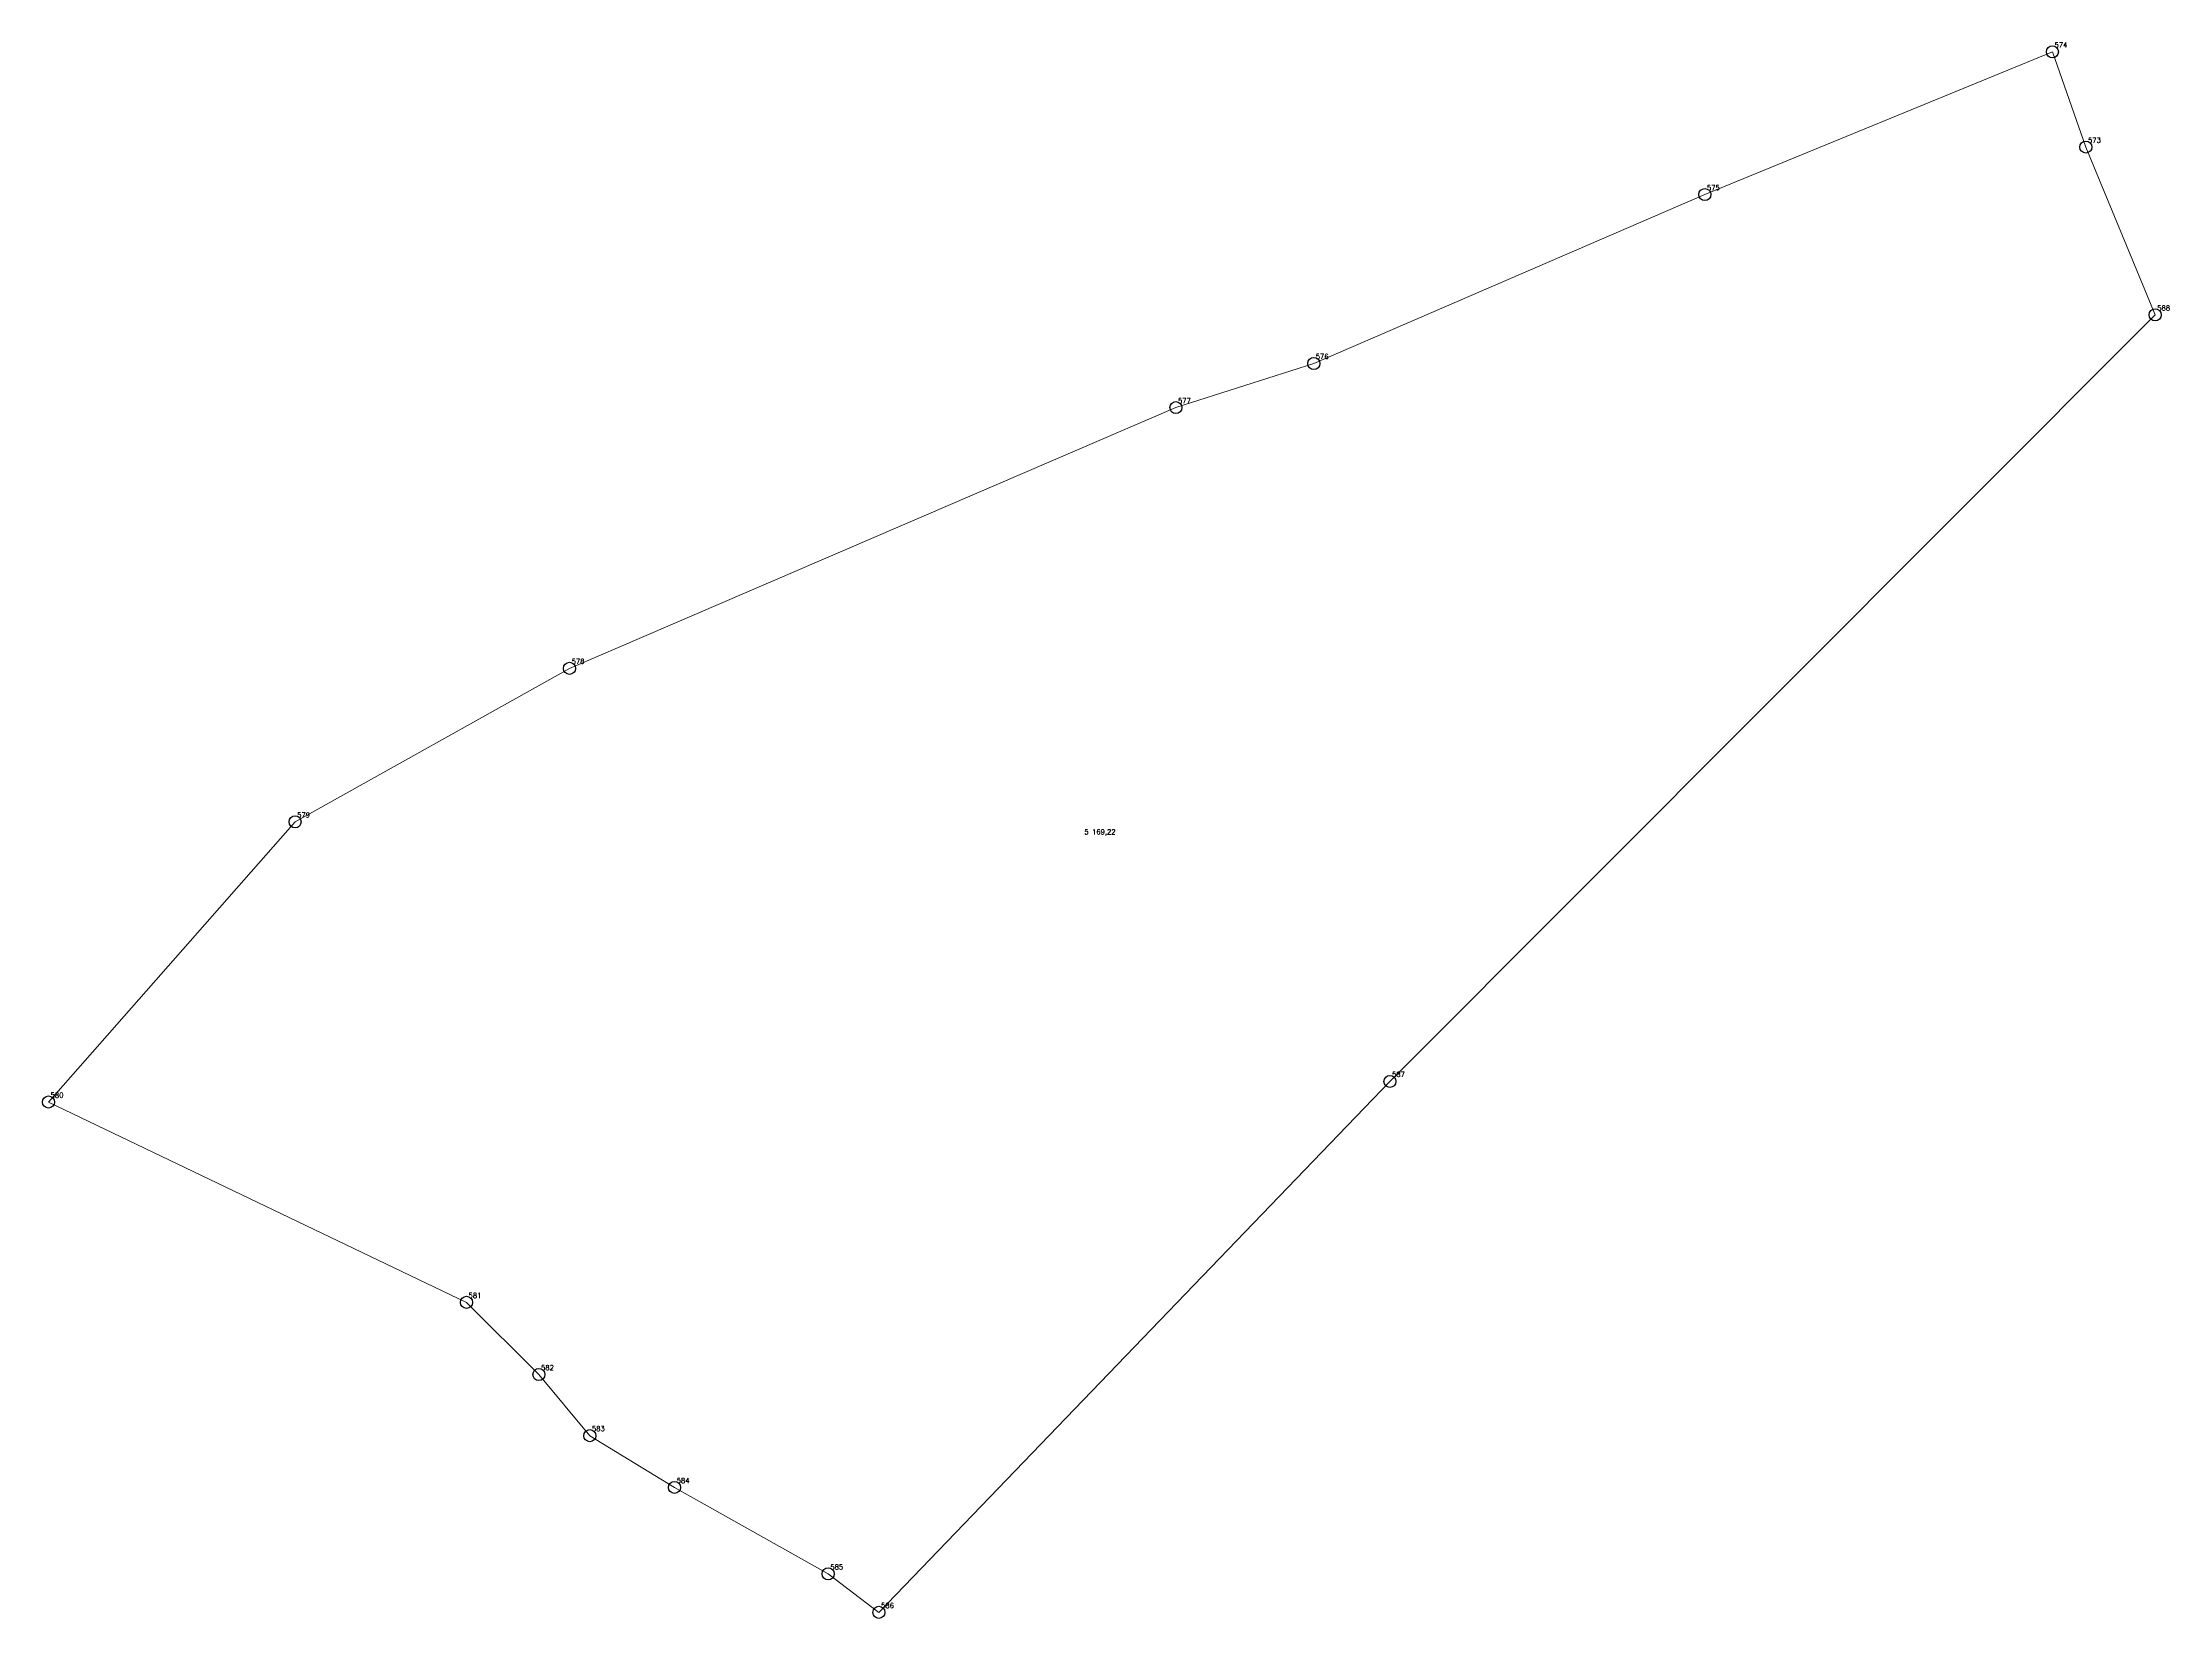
# Model space of a CAD drawing. Extents: x 1392715 to 1399949, y 356205 to 360837.
# Drawn here: x 1393492.7 to 1393624.7, y 358065.3 to 358163.1 of the extents above; entities that cross this region are included whole.
import ezdxf

# ---------------------------------------------------------------- set-up
doc = ezdxf.new("R2010")
doc.units = 0
doc.header["$PDMODE"] = 33
doc.header["$PDSIZE"] = 0.75
doc.layers.add('10 - ценные фрагменты благоустройства', color=7, linetype='Continuous')
doc.styles.get("Standard").update_dxf_attribs({"font": 'simplex.shx'})

msp = doc.modelspace()

# ---------------------------------------------------------------- linework, layer by layer
at = {"layer": '10 - ценные фрагменты благоустройства', "color": 7, "lineweight": 20}
msp.add_lwpolyline([(1393619.56, 358156.63), (1393623.86, 358146.21), (1393576.35, 358098.61), (1393544.62, 358065.64), (1393541.47, 358068.03), (1393531.93, 358073.4), (1393526.67, 358076.61), (1393523.51, 358080.41), (1393519.01, 358084.89), (1393493.06, 358097.33), (1393508.37, 358114.73), (1393525.41, 358124.26), (1393563.06, 358140.45), (1393571.62, 358143.19), (1393595.9, 358153.68), (1393617.48, 358162.54), (1393619.56, 358156.63)], close=True, dxfattribs=at)
at = {"layer": '10 - ценные фрагменты благоустройства'}
for p in [(1393617.48, 358162.54), (1393619.56, 358156.63), (1393595.9, 358153.68), (1393623.86, 358146.21), (1393571.62, 358143.19), (1393563.06, 358140.45), (1393525.41, 358124.26), (1393508.37, 358114.73), (1393576.35, 358098.61), (1393493.06, 358097.33), (1393519.01, 358084.89), (1393523.51, 358080.41), (1393526.67, 358076.61), (1393531.93, 358073.4), (1393541.47, 358068.03), (1393544.62, 358065.64)]:
    msp.add_point(p, dxfattribs=at)

# ---------------------------------------------------------------- texts
at = {"layer": '10 - ценные фрагменты благоустройства', "color": 7}
for s, p in [('574', (1393617.61, 358162.81)), ('573', (1393619.69, 358156.9)), ('575', (1393596.03, 358153.95)), ('588', (1393623.99, 358146.48)), ('576', (1393571.74, 358143.47)), ('577', (1393563.19, 358140.72)), ('578', (1393525.54, 358124.54)), ('579', (1393508.5, 358115)), ('5 169,22', (1393557.37, 358113.95)), ('587', (1393576.48, 358098.89)), ('580', (1393493.19, 358097.6)), ('581', (1393519.14, 358085.16)), ('582', (1393523.64, 358080.68)), ('583', (1393526.8, 358076.89)), ('584', (1393532.06, 358073.67)), ('585', (1393541.6, 358068.3)), ('586', (1393544.75, 358065.91))]:
    msp.add_text(s, height=0.311, dxfattribs=at).set_placement(p)

doc.saveas('drawing.dxf')
